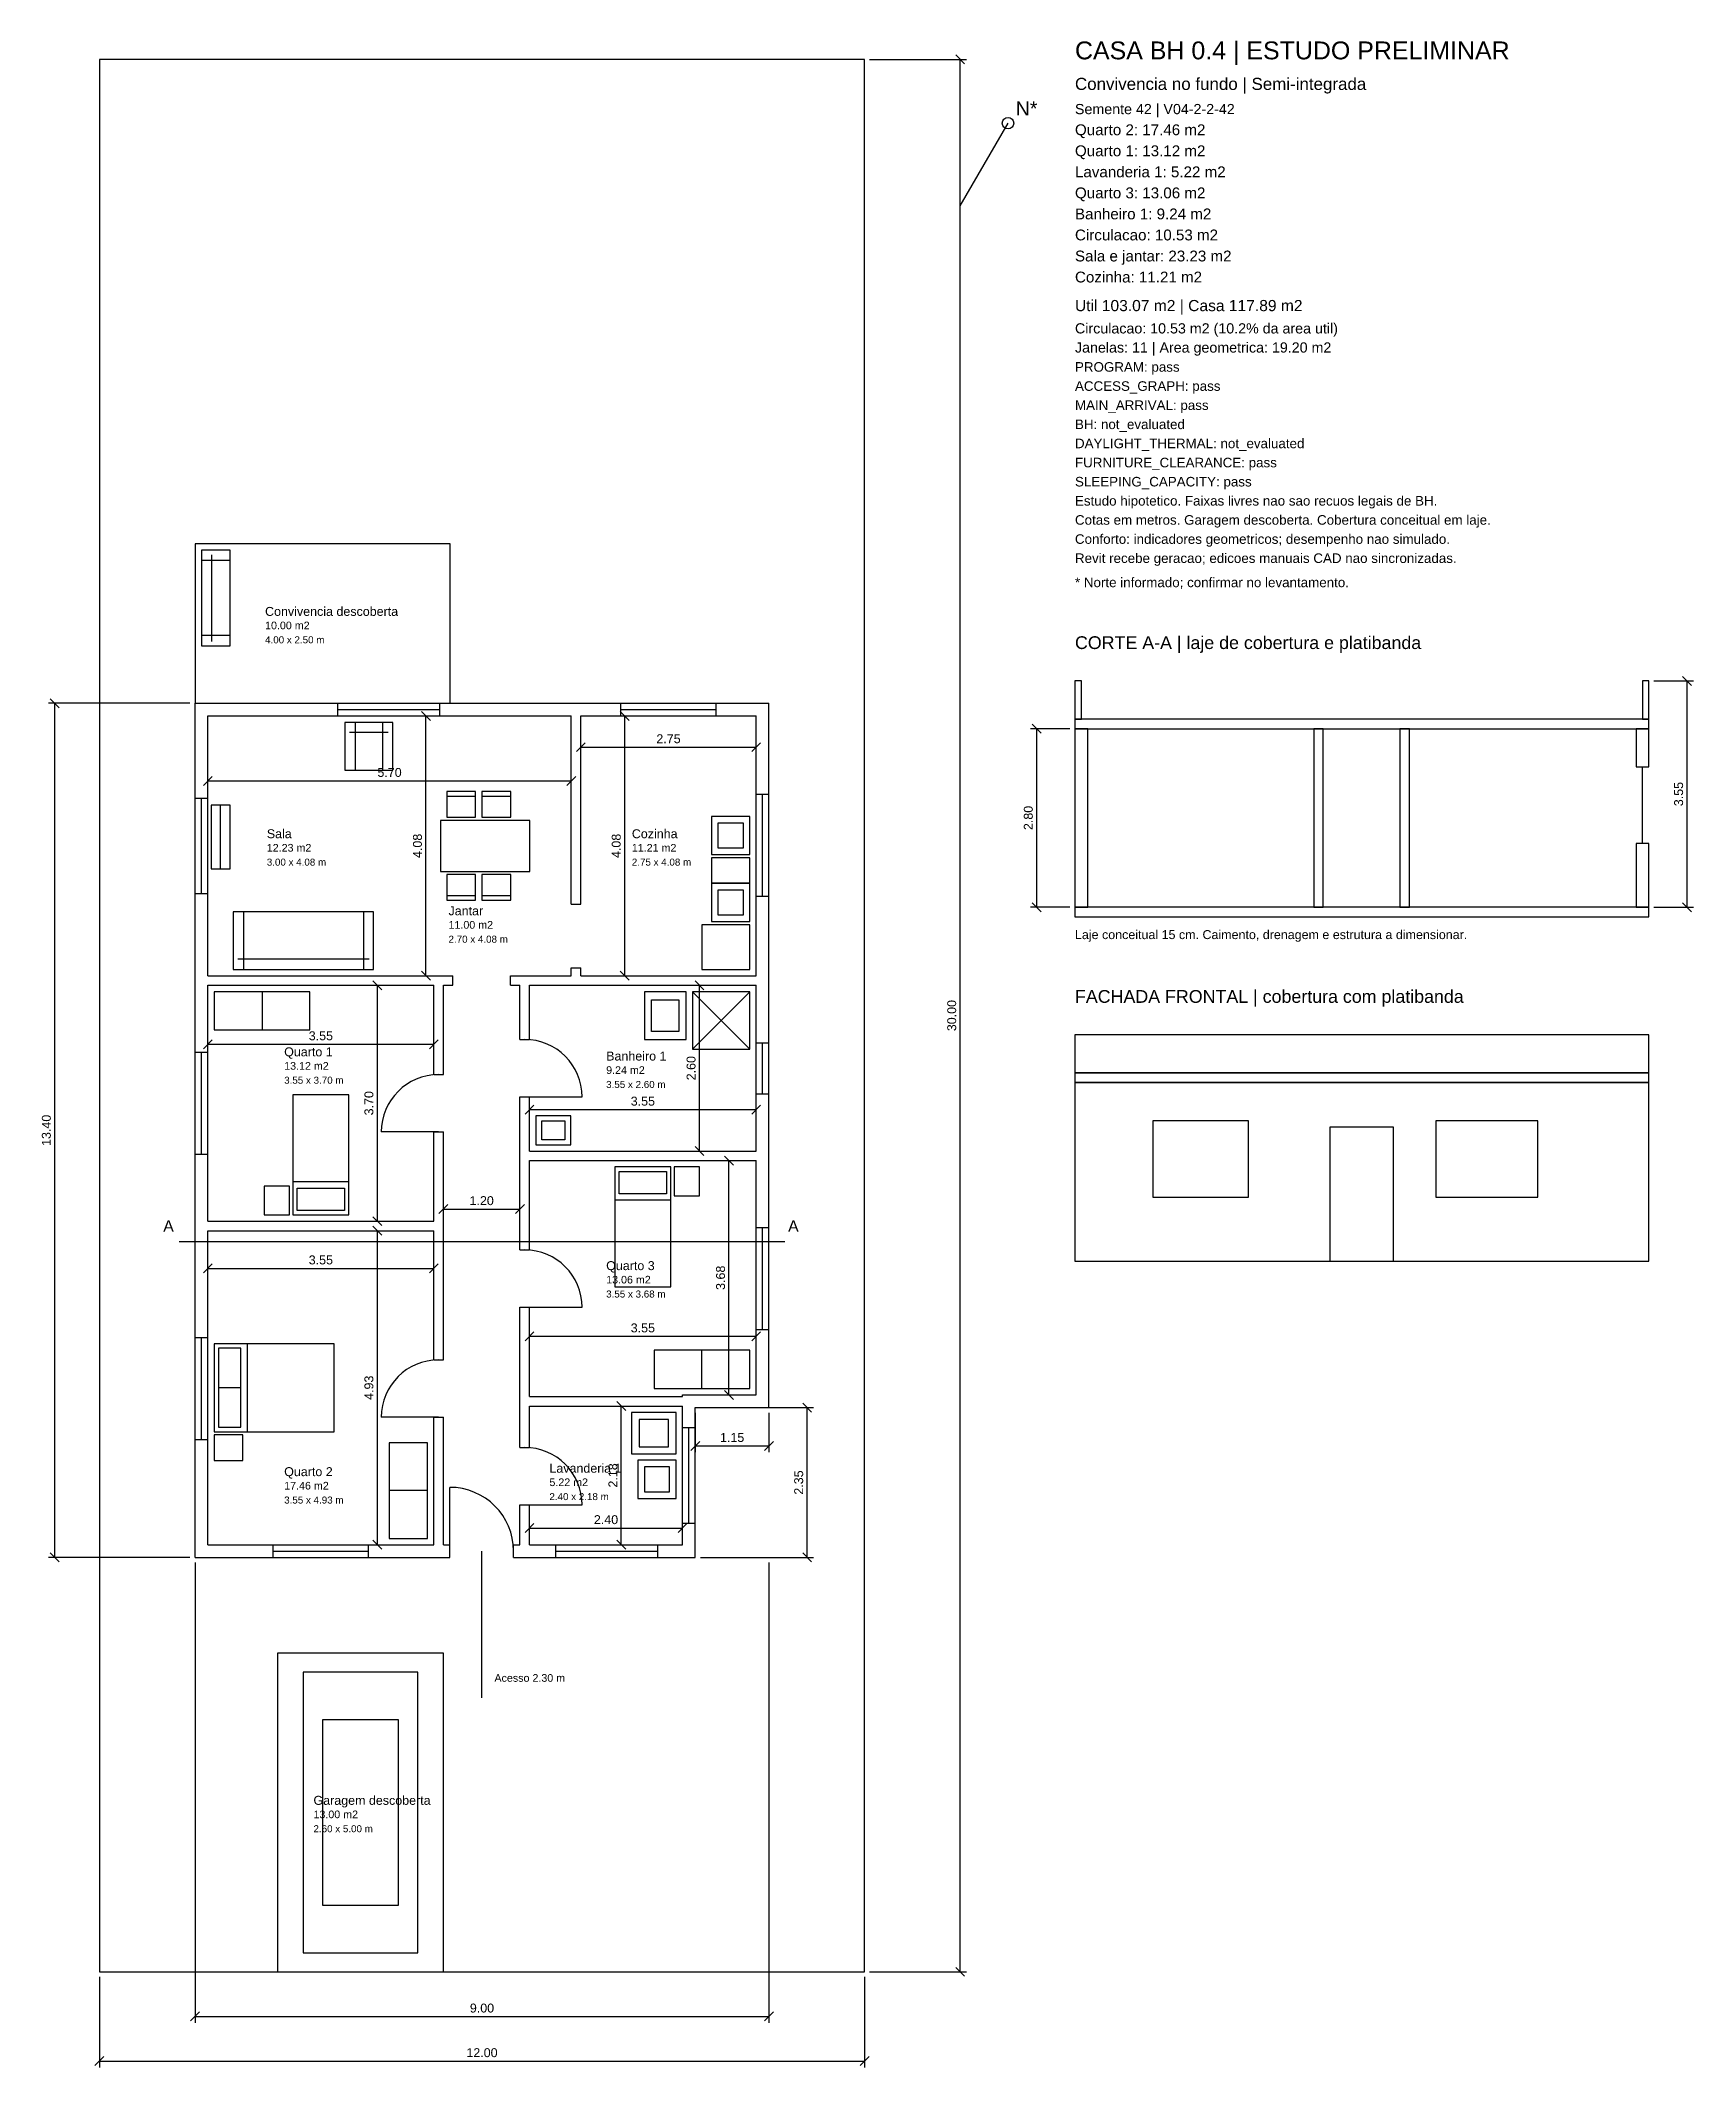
# Model space of a CAD drawing. Header units: millimetres. Extents: x -923 to 107000, y -1500 to 30295.
# Drawn here: x 40077 to 66000, y -1500 to 30295 of the extents above; entities that cross this region are included whole.
import ezdxf

# ---------------------------------------------------------------- set-up
doc = ezdxf.new("R2010")
doc.units = ezdxf.units.MM
doc.header["$MEASUREMENT"] = 0
for name, color, linetype in [('CASA_ACESSO', 4, 'Continuous'), ('CASA_COBERTURA', 2, 'Continuous'), ('CASA_COTAS', 6, 'Continuous'), ('CASA_ESTUDO', 8, 'Continuous'), ('CASA_EXTERNO', 3, 'Continuous'), ('CASA_JANELAS', 4, 'Continuous'), ('CASA_LOTE', 8, 'Continuous'), ('CASA_MOVEIS', 3, 'Continuous'), ('CASA_PAREDES', 7, 'Continuous'), ('CASA_PORTAS', 2, 'Continuous'), ('CASA_TEXTOS', 7, 'Continuous')]:
    doc.layers.add(name, color=color, linetype=linetype)
doc.styles.get("Standard").update_dxf_attribs({"font": 'arial.ttf'})
doc.dimstyles.get("Standard").update_dxf_attribs({"dimtxt": 0.18, "dimasz": 0.18, "dimexe": 0.18, "dimexo": 0.0625, "dimgap": 0.09, "dimtad": 0, "dimtih": 1, "dimtoh": 1, "dimdec": 4, "dimzin": 0, "dimdsep": 46, "dimtxsty": 'Standard', "dimcen": 0.09, "dimadec": 0, "dimazin": 0, "dimtfac": 1, "dimtdec": 4, "dimtofl": 0, "dimtmove": 0, "dimatfit": 3, "dimfxl": 1, "dimtolj": 1, "dimtzin": 0, "dimarcsym": 0})

msp = doc.modelspace()

# ---------------------------------------------------------------- texts
at = {"layer": 'CASA_TEXTOS'}
for s, height, p in [('CASA BH 0.4 | ESTUDO PRELIMINAR', 280, (56300, 30000)), ('Convivencia no fundo | Semi-integrada', 190, (56300, 29520)), ('N*', 220, (55370, 29119.038)), ('Semente 42 | V04-2-2-42', 160, (56300, 29140)), ('Quarto 2: 17.46 m2', 170, (56300, 28810)), ('Quarto 1: 13.12 m2', 170, (56300, 28480)), ('Lavanderia 1: 5.22 m2', 170, (56300, 28150)), ('Quarto 3: 13.06 m2', 170, (56300, 27820)), ('Banheiro 1: 9.24 m2', 170, (56300, 27490)), ('Circulacao: 10.53 m2', 170, (56300, 27160)), ('Sala e jantar: 23.23 m2', 170, (56300, 26830)), ('Cozinha: 11.21 m2', 170, (56300, 26500)), ('Util 103.07 m2 | Casa 117.89 m2', 175, (56300, 26050)), ('Circulacao: 10.53 m2 (10.2% da area util)', 160, (56300, 25700)), ('Janelas: 11 | Area geometrica: 19.20 m2', 160, (56300, 25400)), ('PROGRAM: pass', 150, (56300, 25100)), ('ACCESS_GRAPH: pass', 150, (56300, 24800)), ('MAIN_ARRIVAL: pass', 150, (56300, 24500)), ('BH: not_evaluated', 150, (56300, 24200)), ('DAYLIGHT_THERMAL: not_evaluated', 150, (56300, 23900)), ('FURNITURE_CLEARANCE: pass', 150, (56300, 23600)), ('SLEEPING_CAPACITY: pass', 150, (56300, 23300)), ('Estudo hipotetico. Faixas livres nao sao recuos legais de BH.', 150, (56300, 23000)), ('Cotas em metros. Garagem descoberta. Cobertura conceitual em laje.', 150, (56300, 22700)), ('Conforto: indicadores geometricos; desempenho nao simulado.', 150, (56300, 22400)), ('Revit recebe geracao; edicoes manuais CAD nao sincronizadas.', 150, (56300, 22100)), ('* Norte informado; confirmar no levantamento.', 150, (56300, 21720)), ('Convivencia descoberta', 140, (43598, 21270)), ('10.00 m2', 120, (43598, 21060)), ('4.00 x 2.50 m', 110, (43598, 20840)), ('CORTE A-A | laje de cobertura e platibanda', 200, (56300, 20750)), ('Sala', 140, (43625, 17782.5)), ('Cozinha', 140, (49350, 17782.5)), ('12.23 m2', 120, (43625, 17572.5)), ('11.21 m2', 120, (49350, 17572.5)), ('3.00 x 4.08 m', 110, (43625, 17352.5)), ('2.75 x 4.08 m', 110, (49350, 17352.5)), ('Jantar', 140, (46475, 16573.25)), ('2.70 x 4.08 m', 110, (46475, 16143.25)), ('11.00 m2', 120, (46475, 16363.25)), ('Laje conceitual 15 cm. Caimento, drenagem e estrutura a dimensionar.', 140, (56300, 16200)), ('FACHADA FRONTAL | cobertura com platibanda', 200, (56300, 15200)), ('Quarto 1', 140, (43897.594, 14361)), ('Banheiro 1', 140, (48947.594, 14295)), ('3.55 x 3.70 m', 110, (43897.594, 13931)), ('13.12 m2', 120, (43897.594, 14151)), ('9.24 m2', 120, (48947.594, 14085)), ('3.55 x 2.60 m', 110, (48947.594, 13865)), ('A', 180, (42000, 11608)), ('A', 180, (51800, 11608)), ('Quarto 3', 140, (48947.594, 11007.5)), ('13.06 m2', 120, (48947.594, 10797.5)), ('3.55 x 3.68 m', 110, (48947.594, 10577.5)), ('Lavanderia 1', 140, (48057.689, 7829.75)), ('Quarto 2', 140, (43897.594, 7775.75)), ('17.46 m2', 120, (43897.594, 7565.75)), ('5.22 m2', 120, (48057.689, 7619.75)), ('3.55 x 4.93 m', 110, (43897.594, 7345.75)), ('2.40 x 2.18 m', 110, (48057.689, 7399.75)), ('Acesso 2.30 m', 120, (47195.189, 4550)), ('Garagem descoberta', 140, (44357.189, 2620)), ('2.60 x 5.00 m', 110, (44357.189, 2190)), ('13.00 m2', 120, (44357.189, 2410))]:
    msp.add_text(s, height=height, dxfattribs=at).set_placement(p)

# ---------------------------------------------------------------- blocks, each defined once
blk = doc.blocks.new('*D22')
at = {"layer": 'CASA_COTAS', "color": 0, "lineweight": -2, "transparency": 16777216}
for p, q in [((42700, 11114), (42700, 11134)), ((46245, 11114), (46245, 11134)), ((42630, 10964), (42770, 11104)), ((42700, 11034), (46245, 11034)), ((46175, 10964), (46315, 11104))]:
    blk.add_line(p, q, dxfattribs=at)
at = {"layer": 'Defpoints', "color": 0, "transparency": 16777216}
for p in [(42700, 11034), (46245, 11034), (46245, 11034)]:
    blk.add_point(p, dxfattribs=at)
at = {"layer": 'CASA_COTAS', "color": 0, "transparency": 16777216, "insert": (44473, 11166), "char_height": 140, "attachment_point": 5}
blk.add_mtext('\\A1;3.55', dxfattribs=at)
blk = doc.blocks.new('*D23')
at = {"layer": 'CASA_COTAS', "color": 0, "lineweight": -2, "transparency": 16777216}
for p, q in [((45429, 11555), (45289, 11695)), ((45359, 6700), (45359, 11625)), ((45439, 11625), (45459, 11625)), ((45429, 6630), (45289, 6770)), ((45439, 6700), (45459, 6700))]:
    blk.add_line(p, q, dxfattribs=at)
at = {"layer": 'Defpoints', "color": 0, "transparency": 16777216}
for p in [(45359, 11625), (45359, 11625), (45359, 6700)]:
    blk.add_point(p, dxfattribs=at)
at = {"layer": 'CASA_COTAS', "color": 0, "transparency": 16777216, "insert": (45227, 9162), "char_height": 140, "attachment_point": 5, "rotation": 90}
blk.add_mtext('\\A1;4.93', dxfattribs=at)
blk = doc.blocks.new('*D24')
at = {"layer": 'CASA_COTAS', "color": 0, "lineweight": -2, "transparency": 16777216}
for p, q in [((42700, 14630), (42700, 14650)), ((46245, 14630), (46245, 14650)), ((42630, 14480), (42770, 14620)), ((42700, 14550), (46245, 14550)), ((46175, 14480), (46315, 14620))]:
    blk.add_line(p, q, dxfattribs=at)
at = {"layer": 'Defpoints', "color": 0, "transparency": 16777216}
for p in [(42700, 14550), (46245, 14550), (46245, 14550)]:
    blk.add_point(p, dxfattribs=at)
at = {"layer": 'CASA_COTAS', "color": 0, "transparency": 16777216, "insert": (44473, 14682), "char_height": 140, "attachment_point": 5}
blk.add_mtext('\\A1;3.55', dxfattribs=at)
blk = doc.blocks.new('*D25')
at = {"layer": 'CASA_COTAS', "color": 0, "lineweight": -2, "transparency": 16777216}
for p, q in [((45429, 15405), (45289, 15545)), ((45359, 11775), (45359, 15475)), ((45439, 15475), (45459, 15475)), ((45429, 11705), (45289, 11845)), ((45439, 11775), (45459, 11775))]:
    blk.add_line(p, q, dxfattribs=at)
at = {"layer": 'Defpoints', "color": 0, "transparency": 16777216}
for p in [(45359, 15475), (45359, 15475), (45359, 11775)]:
    blk.add_point(p, dxfattribs=at)
at = {"layer": 'CASA_COTAS', "color": 0, "transparency": 16777216, "insert": (45227, 13625), "char_height": 140, "attachment_point": 5, "rotation": 90}
blk.add_mtext('\\A1;3.70', dxfattribs=at)
blk = doc.blocks.new('*D26')
at = {"layer": 'CASA_COTAS', "color": 0, "lineweight": -2, "transparency": 16777216}
for p, q in [((47675, 6891), (47815, 7031)), ((47745, 7041), (47745, 7061)), ((50075, 6891), (50215, 7031)), ((50145, 7041), (50145, 7061)), ((47745, 6961), (50145, 6961))]:
    blk.add_line(p, q, dxfattribs=at)
at = {"layer": 'Defpoints', "color": 0, "transparency": 16777216}
for p in [(47745, 6961), (50145, 6961), (50145, 6961)]:
    blk.add_point(p, dxfattribs=at)
at = {"layer": 'CASA_COTAS', "color": 0, "transparency": 16777216, "insert": (48945, 7092), "char_height": 140, "attachment_point": 5}
blk.add_mtext('\\A1;2.40', dxfattribs=at)
blk = doc.blocks.new('*D27')
at = {"layer": 'CASA_COTAS', "color": 0, "lineweight": -2, "transparency": 16777216}
for p, q in [((49255, 8805), (49115, 8945)), ((49185, 6700), (49185, 8875)), ((49265, 8875), (49285, 8875)), ((49255, 6630), (49115, 6770)), ((49265, 6700), (49285, 6700))]:
    blk.add_line(p, q, dxfattribs=at)
at = {"layer": 'Defpoints', "color": 0, "transparency": 16777216}
for p in [(49185, 8875), (49185, 8875), (49185, 6700)]:
    blk.add_point(p, dxfattribs=at)
at = {"layer": 'CASA_COTAS', "color": 0, "transparency": 16777216, "insert": (49054, 7787), "char_height": 140, "attachment_point": 5, "rotation": 90}
blk.add_mtext('\\A1;2.18', dxfattribs=at)
blk = doc.blocks.new('*D28')
at = {"layer": 'CASA_COTAS', "color": 0, "lineweight": -2, "transparency": 16777216}
for p, q in [((47675, 9899), (47815, 10039)), ((47745, 10049), (47745, 10069)), ((47745, 9969), (51300, 9969)), ((51230, 9899), (51370, 10039)), ((51300, 10049), (51300, 10069))]:
    blk.add_line(p, q, dxfattribs=at)
at = {"layer": 'Defpoints', "color": 0, "transparency": 16777216}
for p in [(47745, 9969), (51300, 9969), (51300, 9969)]:
    blk.add_point(p, dxfattribs=at)
at = {"layer": 'CASA_COTAS', "color": 0, "transparency": 16777216, "insert": (49523, 10100), "char_height": 140, "attachment_point": 5}
blk.add_mtext('\\A1;3.55', dxfattribs=at)
blk = doc.blocks.new('*D29')
at = {"layer": 'CASA_COTAS', "color": 0, "lineweight": -2, "transparency": 16777216}
for p, q in [((50943, 12655), (50803, 12795)), ((50873, 9050), (50873, 12725)), ((50953, 12725), (50973, 12725)), ((50943, 8980), (50803, 9120)), ((50953, 9050), (50973, 9050))]:
    blk.add_line(p, q, dxfattribs=at)
at = {"layer": 'Defpoints', "color": 0, "transparency": 16777216}
for p in [(50873, 12725), (50873, 12725), (50873, 9050)]:
    blk.add_point(p, dxfattribs=at)
at = {"layer": 'CASA_COTAS', "color": 0, "transparency": 16777216, "insert": (50742, 10887), "char_height": 140, "attachment_point": 5, "rotation": 90}
blk.add_mtext('\\A1;3.68', dxfattribs=at)
blk = doc.blocks.new('*D30')
at = {"layer": 'CASA_COTAS', "color": 0, "lineweight": -2, "transparency": 16777216}
for p, q in [((47675, 13455), (47815, 13595)), ((47745, 13605), (47745, 13625)), ((47745, 13525), (51300, 13525)), ((51230, 13455), (51370, 13595)), ((51300, 13605), (51300, 13625))]:
    blk.add_line(p, q, dxfattribs=at)
at = {"layer": 'Defpoints', "color": 0, "transparency": 16777216}
for p in [(47745, 13525), (51300, 13525), (51300, 13525)]:
    blk.add_point(p, dxfattribs=at)
at = {"layer": 'CASA_COTAS', "color": 0, "transparency": 16777216, "insert": (49523, 13657), "char_height": 140, "attachment_point": 5}
blk.add_mtext('\\A1;3.55', dxfattribs=at)
blk = doc.blocks.new('*D31')
at = {"layer": 'CASA_COTAS', "color": 0, "lineweight": -2, "transparency": 16777216}
for p, q in [((50481, 15405), (50341, 15545)), ((50411, 12875), (50411, 15475)), ((50491, 15475), (50511, 15475)), ((50481, 12805), (50341, 12945)), ((50491, 12875), (50511, 12875))]:
    blk.add_line(p, q, dxfattribs=at)
at = {"layer": 'Defpoints', "color": 0, "transparency": 16777216}
for p in [(50411, 15475), (50411, 15475), (50411, 12875)]:
    blk.add_point(p, dxfattribs=at)
at = {"layer": 'CASA_COTAS', "color": 0, "transparency": 16777216, "insert": (50280, 14175), "char_height": 140, "attachment_point": 5, "rotation": 90}
blk.add_mtext('\\A1;2.60', dxfattribs=at)
blk = doc.blocks.new('*D32')
at = {"layer": 'CASA_COTAS', "color": 0, "lineweight": -2, "transparency": 16777216}
for p, q in [((46325, 11895), (46465, 12035)), ((46395, 12045), (46395, 12065)), ((46395, 11965), (47595, 11965)), ((47525, 11895), (47665, 12035)), ((47595, 12045), (47595, 12065))]:
    blk.add_line(p, q, dxfattribs=at)
at = {"layer": 'Defpoints', "color": 0, "transparency": 16777216}
for p in [(46395, 11965), (47595, 11965), (47595, 11965)]:
    blk.add_point(p, dxfattribs=at)
at = {"layer": 'CASA_COTAS', "color": 0, "transparency": 16777216, "insert": (46995, 12096), "char_height": 140, "attachment_point": 5}
blk.add_mtext('\\A1;1.20', dxfattribs=at)
blk = doc.blocks.new('*D33')
at = {"layer": 'CASA_COTAS', "color": 0, "lineweight": -2, "transparency": 16777216}
for p, q in [((42700, 18761), (42700, 18781)), ((48400, 18761), (48400, 18781)), ((42630, 18611), (42770, 18751)), ((42700, 18681), (48400, 18681)), ((48330, 18611), (48470, 18751))]:
    blk.add_line(p, q, dxfattribs=at)
at = {"layer": 'Defpoints', "color": 0, "transparency": 16777216}
for p in [(42700, 18681), (48400, 18681), (48400, 18681)]:
    blk.add_point(p, dxfattribs=at)
at = {"layer": 'CASA_COTAS', "color": 0, "transparency": 16777216, "insert": (45550, 18813), "char_height": 140, "attachment_point": 5}
blk.add_mtext('\\A1;5.70', dxfattribs=at)
blk = doc.blocks.new('*D34')
at = {"layer": 'CASA_COTAS', "color": 0, "lineweight": -2, "transparency": 16777216}
for p, q in [((46190, 19630), (46050, 19770)), ((46120, 15625), (46120, 19700)), ((46200, 19700), (46220, 19700)), ((46190, 15555), (46050, 15695)), ((46200, 15625), (46220, 15625))]:
    blk.add_line(p, q, dxfattribs=at)
at = {"layer": 'Defpoints', "color": 0, "transparency": 16777216}
for p in [(46120, 19700), (46120, 19700), (46120, 15625)]:
    blk.add_point(p, dxfattribs=at)
at = {"layer": 'CASA_COTAS', "color": 0, "transparency": 16777216, "insert": (45989, 17662), "char_height": 140, "attachment_point": 5, "rotation": 90}
blk.add_mtext('\\A1;4.08', dxfattribs=at)
blk = doc.blocks.new('*D35')
at = {"layer": 'CASA_COTAS', "color": 0, "lineweight": -2, "transparency": 16777216}
for p, q in [((48480, 19141), (48620, 19281)), ((48550, 19291), (48550, 19311)), ((48550, 19211), (51300, 19211)), ((51230, 19141), (51370, 19281)), ((51300, 19291), (51300, 19311))]:
    blk.add_line(p, q, dxfattribs=at)
at = {"layer": 'Defpoints', "color": 0, "transparency": 16777216}
for p in [(48550, 19211), (51300, 19211), (51300, 19211)]:
    blk.add_point(p, dxfattribs=at)
at = {"layer": 'CASA_COTAS', "color": 0, "transparency": 16777216, "insert": (49925, 19342), "char_height": 140, "attachment_point": 5}
blk.add_mtext('\\A1;2.75', dxfattribs=at)
blk = doc.blocks.new('*D36')
at = {"layer": 'CASA_COTAS', "color": 0, "lineweight": -2, "transparency": 16777216}
for p, q in [((49308, 19630), (49168, 19770)), ((49238, 15625), (49238, 19700)), ((49318, 19700), (49338, 19700)), ((49308, 15555), (49168, 15695)), ((49318, 15625), (49338, 15625))]:
    blk.add_line(p, q, dxfattribs=at)
at = {"layer": 'Defpoints', "color": 0, "transparency": 16777216}
for p in [(49238, 19700), (49238, 19700), (49238, 15625)]:
    blk.add_point(p, dxfattribs=at)
at = {"layer": 'CASA_COTAS', "color": 0, "transparency": 16777216, "insert": (49106, 17662), "char_height": 140, "attachment_point": 5, "rotation": 90}
blk.add_mtext('\\A1;4.08', dxfattribs=at)
blk = doc.blocks.new('*D37')
at = {"layer": 'CASA_COTAS', "color": 0, "lineweight": -2, "transparency": 16777216}
for p, q in [((52170, 8780), (52030, 8920)), ((50425, 8850), (52200, 8850)), ((52100, 6500), (52100, 8850)), ((50425, 6500), (52200, 6500)), ((52170, 6430), (52030, 6570))]:
    blk.add_line(p, q, dxfattribs=at)
at = {"layer": 'Defpoints', "color": 0, "transparency": 16777216}
for p in [(50345, 8850), (52100, 8850), (50345, 6500)]:
    blk.add_point(p, dxfattribs=at)
at = {"layer": 'CASA_COTAS', "color": 0, "transparency": 16777216, "insert": (51968, 7675), "char_height": 140, "attachment_point": 5, "rotation": 90}
blk.add_mtext('\\A1;2.35', dxfattribs=at)
blk = doc.blocks.new('*D38')
at = {"layer": 'CASA_COTAS', "color": 0, "lineweight": -2, "transparency": 16777216}
for p, q in [((50345, 8770), (50345, 8150)), ((51500, 8770), (51500, 8150)), ((50275, 8180), (50415, 8320)), ((51430, 8180), (51570, 8320)), ((50345, 8250), (51500, 8250))]:
    blk.add_line(p, q, dxfattribs=at)
at = {"layer": 'Defpoints', "color": 0, "transparency": 16777216}
for p in [(50345, 8850), (51500, 8850), (51500, 8250)]:
    blk.add_point(p, dxfattribs=at)
at = {"layer": 'CASA_COTAS', "color": 0, "transparency": 16777216, "insert": (50923, 8381), "char_height": 140, "attachment_point": 5}
blk.add_mtext('\\A1;1.15', dxfattribs=at)
blk = doc.blocks.new('*D39')
at = {"layer": 'CASA_COTAS', "color": 0, "lineweight": -2, "transparency": 16777216}
for p, q in [((42500, 6420), (42500, -800)), ((51500, 6420), (51500, -800)), ((42430, -770), (42570, -630)), ((51430, -770), (51570, -630)), ((42500, -700), (51500, -700))]:
    blk.add_line(p, q, dxfattribs=at)
at = {"layer": 'Defpoints', "color": 0, "transparency": 16777216}
for p in [(42500, 6500), (51500, 6500), (51500, -700)]:
    blk.add_point(p, dxfattribs=at)
at = {"layer": 'CASA_COTAS', "color": 0, "transparency": 16777216, "insert": (47000, -569), "char_height": 140, "attachment_point": 5}
blk.add_mtext('\\A1;9.00', dxfattribs=at)
blk = doc.blocks.new('*D40')
at = {"layer": 'CASA_COTAS', "color": 0, "lineweight": -2, "transparency": 16777216}
for p, q in [((42420, 19900), (40200, 19900)), ((40370, 19830), (40230, 19970)), ((40300, 6500), (40300, 19900)), ((42420, 6500), (40200, 6500)), ((40370, 6430), (40230, 6570))]:
    blk.add_line(p, q, dxfattribs=at)
at = {"layer": 'Defpoints', "color": 0, "transparency": 16777216}
for p in [(40300, 19900), (42500, 19900), (42500, 6500)]:
    blk.add_point(p, dxfattribs=at)
at = {"layer": 'CASA_COTAS', "color": 0, "transparency": 16777216, "insert": (40168, 13200), "char_height": 140, "attachment_point": 5, "rotation": 90}
blk.add_mtext('\\A1;13.40', dxfattribs=at)
blk = doc.blocks.new('*D41')
at = {"layer": 'CASA_COTAS', "color": 0, "lineweight": -2, "transparency": 16777216}
for p, q in [((41000, -80), (41000, -1500)), ((53000, -80), (53000, -1500)), ((40930, -1470), (41070, -1330)), ((41000, -1400), (53000, -1400)), ((52930, -1470), (53070, -1330))]:
    blk.add_line(p, q, dxfattribs=at)
at = {"layer": 'Defpoints', "color": 0, "transparency": 16777216}
for p in [(41000, 0), (53000, 0), (53000, -1400)]:
    blk.add_point(p, dxfattribs=at)
at = {"layer": 'CASA_COTAS', "color": 0, "transparency": 16777216, "insert": (47000, -1269), "char_height": 140, "attachment_point": 5}
blk.add_mtext('\\A1;12.00', dxfattribs=at)
blk = doc.blocks.new('*D42')
at = {"layer": 'CASA_COTAS', "color": 0, "lineweight": -2, "transparency": 16777216}
for p, q in [((53080, 30000), (54600, 30000)), ((54570, 29930), (54430, 30070)), ((54500, 0), (54500, 30000)), ((53080, 0), (54600, 0)), ((54570, -70), (54430, 70))]:
    blk.add_line(p, q, dxfattribs=at)
at = {"layer": 'Defpoints', "color": 0, "transparency": 16777216}
for p in [(53000, 30000), (54500, 30000), (53000, 0)]:
    blk.add_point(p, dxfattribs=at)
at = {"layer": 'CASA_COTAS', "color": 0, "transparency": 16777216, "insert": (54368, 15000), "char_height": 140, "attachment_point": 5, "rotation": 90}
blk.add_mtext('\\A1;30.00', dxfattribs=at)
blk = doc.blocks.new('*D43')
at = {"layer": 'CASA_COTAS', "color": 0, "lineweight": -2, "transparency": 16777216}
for p, q in [((56220, 19500), (55600, 19500)), ((55770, 19430), (55630, 19570)), ((55700, 16700), (55700, 19500)), ((56220, 16700), (55600, 16700)), ((55770, 16630), (55630, 16770))]:
    blk.add_line(p, q, dxfattribs=at)
at = {"layer": 'Defpoints', "color": 0, "transparency": 16777216}
for p in [(55700, 19500), (56300, 19500), (56300, 16700)]:
    blk.add_point(p, dxfattribs=at)
at = {"layer": 'CASA_COTAS', "color": 0, "transparency": 16777216, "insert": (55569, 18100), "char_height": 140, "attachment_point": 5, "rotation": 90}
blk.add_mtext('\\A1;2.80', dxfattribs=at)
blk = doc.blocks.new('*D44')
at = {"layer": 'CASA_COTAS', "color": 0, "lineweight": -2, "transparency": 16777216}
for p, q in [((65380, 20250), (66000, 20250)), ((65970, 20180), (65830, 20320)), ((65900, 16700), (65900, 20250)), ((65380, 16700), (66000, 16700)), ((65970, 16630), (65830, 16770))]:
    blk.add_line(p, q, dxfattribs=at)
at = {"layer": 'Defpoints', "color": 0, "transparency": 16777216}
for p in [(65300, 20250), (65900, 20250), (65300, 16700)]:
    blk.add_point(p, dxfattribs=at)
at = {"layer": 'CASA_COTAS', "color": 0, "transparency": 16777216, "insert": (65768, 18475), "char_height": 140, "attachment_point": 5, "rotation": 90}
blk.add_mtext('\\A1;3.55', dxfattribs=at)

# ---------------------------------------------------------------- dimensions: what is measured, and where the dimension line sits
at = {"layer": 'CASA_COTAS'}
for base, p1, p2, picture, middle in [((54500, 30000), (53000, 0), (53000, 30000), '*D42', (54368.472, 15000)), ((65900, 20250), (65300, 16700), (65300, 20250), '*D44', (65768.472, 18475)), ((40300, 19900), (42500, 6500), (42500, 19900), '*D40', (40168.472, 13200)), ((46120, 19700), (46120, 15625), (46120, 19700), '*D34', (45988.519781719, 17662.5)), ((49237.5, 19700), (49237.5, 15625), (49237.5, 19700), '*D36', (49106.019781719, 17662.5)), ((55700, 19500), (56300, 16700), (56300, 19500), '*D43', (55568.52, 18100)), ((45358.891, 15475), (45358.891, 11775), (45358.891, 15475), '*D25', (45227.363, 13625)), ((50411.297, 15475), (50411.297, 12875), (50411.297, 15475), '*D31', (50279.817, 14175)), ((50873.422634459, 12725), (50873.422634459, 9050), (50873.422634459, 12725), '*D29', (50741.894667201, 10887.5)), ((45358.89146537, 11625), (45358.89146537, 6700), (45358.89146537, 11625), '*D23', (45227.363498112, 9162.5)), ((49185.188620493, 8875), (49185.188620493, 6700), (49185.188620493, 8875), '*D27', (49053.708402212, 7787.5)), ((52100, 8850), (50345.189, 6500), (50345.189, 8850), '*D37', (51968.472, 7675))]:
    dim = msp.add_linear_dim(base=base, p1=p1, p2=p2, angle=90, dimstyle='Standard', override={"dimtxt": 140, "dimasz": 120, "dimexe": 100, "dimexo": 80, "dimgap": 60, "dimtad": 1, "dimtih": 0, "dimtoh": 0, "dimdec": 2, "dimlfac": 0.001, "dimpost": '<>', "dimtsz": 70}, dxfattribs=at)
    dim.commit()
    dim.dimension.update_dxf_attribs({"geometry": picture, "text_midpoint": middle})
for base, p1, p2, picture, middle in [((51300, 19211), (48550, 19211), (51300, 19211), '*D35', (49925, 19342.48)), ((48400, 18681.25), (42700, 18681.25), (48400, 18681.25), '*D33', (45550, 18812.73)), ((46245.189, 14550), (42700, 14550), (46245.189, 14550), '*D24', (44472.594, 14681.528)), ((51300, 13525), (47745.189, 13525), (51300, 13525), '*D30', (49522.594, 13656.528)), ((47595.189, 11965), (46395.189, 11965), (47595.189, 11965), '*D32', (46995.189, 12096.48)), ((46245.189, 11034), (42700, 11034), (46245.189, 11034), '*D22', (44472.594, 11165.528)), ((51300, 9968.75), (47745.189, 9968.75), (51300, 9968.75), '*D28', (49522.594, 10100.278)), ((51500, 8250), (50345.189, 8850), (51500, 8850), '*D38', (50922.594, 8381.48)), ((50145.189, 6961), (47745.189, 6961), (50145.189, 6961), '*D26', (48945.189, 7092.48)), ((51500, -700), (42500, 6500), (51500, 6500), '*D39', (47000, -568.52)), ((53000, -1400), (41000, 0), (53000, 0), '*D41', (47000, -1268.52))]:
    dim = msp.add_linear_dim(base=base, p1=p1, p2=p2, dimstyle='Standard', override={"dimtxt": 140, "dimasz": 120, "dimexe": 100, "dimexo": 80, "dimgap": 60, "dimtad": 1, "dimtih": 0, "dimtoh": 0, "dimdec": 2, "dimlfac": 0.001, "dimpost": '<>', "dimtsz": 70}, dxfattribs=at)
    dim.commit()
    dim.dimension.update_dxf_attribs({"geometry": picture, "text_midpoint": middle})

# ---------------------------------------------------------------- linework, layer by layer
at = {"layer": 'CASA_ACESSO'}
msp.add_lwpolyline([(46995.189, 4300), (46995.189, 5900), (46995.189, 5900), (46995.189, 6600)], dxfattribs=at)
at = {"layer": 'CASA_COBERTURA'}
for points in [[(56300, 19650), (56400, 19650), (56400, 20250), (56300, 20250)], [(65200, 19650), (65300, 19650), (65300, 20250), (65200, 20250)], [(56300, 19500), (65300, 19500), (65300, 19650), (56300, 19650)], [(56300, 14100), (65300, 14100), (65300, 14700), (56300, 14700)], [(56300, 13950), (65300, 13950), (65300, 14100), (56300, 14100)]]:
    msp.add_lwpolyline(points, close=True, dxfattribs=at)
at = {"layer": 'CASA_ESTUDO'}
for p, q in [((54500, 27700), (55250, 28999.038)), ((42250, 11458), (51750, 11458))]:
    msp.add_line(p, q, dxfattribs=at)
for points in [[(56300, 16700), (56500, 16700), (56500, 19500), (56300, 19500)], [(60045.189, 16700), (60195.189, 16700), (60195.189, 19500), (60045.189, 19500)], [(61395.189, 16700), (61545.189, 16700), (61545.189, 19500), (61395.189, 19500)], [(65100, 18900), (65300, 18900), (65300, 19500), (65100, 19500)], [(65100, 16700), (65300, 16700), (65300, 17700), (65100, 17700)], [(56300, 16550), (65300, 16550), (65300, 16700), (56300, 16700)], [(56300, 11150), (65300, 11150), (65300, 13950), (56300, 13950)], [(57522.594, 12150), (59022.594, 12150), (59022.594, 13350), (57522.594, 13350)], [(60295.189, 11150), (61295.189, 11150), (61295.189, 13250), (60295.189, 13250)], [(61957.689, 12150), (63557.689, 12150), (63557.689, 13350), (61957.689, 13350)]]:
    msp.add_lwpolyline(points, close=True, dxfattribs=at)
msp.add_circle((55250, 28999.038), 90, dxfattribs=at)
at = {"layer": 'CASA_EXTERNO'}
for points in [[(42500, 19900), (46500, 19900), (46500, 22400), (42500, 22400)], [(43795.189, 0), (46395.189, 0), (46395.189, 5000), (43795.189, 5000)]]:
    msp.add_lwpolyline(points, close=True, dxfattribs=at)
at = {"layer": 'CASA_JANELAS'}
for p, q in [((44737.5, 19900), (46337.5, 19900)), ((44737.5, 19800), (46337.5, 19800)), ((49175, 19900), (50675, 19900)), ((49175, 19800), (50675, 19800)), ((44737.5, 19700), (46337.5, 19700)), ((49175, 19700), (50675, 19700)), ((65200, 17700), (65200, 18900)), ((51300, 16875), (51300, 18475)), ((51400, 16875), (51400, 18475)), ((51500, 16875), (51500, 18475)), ((42500, 16912.5), (42500, 18412.5)), ((42600, 16912.5), (42600, 18412.5)), ((42700, 16912.5), (42700, 18412.5)), ((42500, 12825), (42500, 14425)), ((42600, 12825), (42600, 14425)), ((42700, 12825), (42700, 14425)), ((51300, 13775), (51300, 14575)), ((51400, 13775), (51400, 14575)), ((51500, 13775), (51500, 14575)), ((51300, 10075), (51300, 11675)), ((51400, 10075), (51400, 11675)), ((51500, 10075), (51500, 11675)), ((42500, 8350), (42500, 9950)), ((42600, 8350), (42600, 9950)), ((42700, 8350), (42700, 9950)), ((50145.189, 7037.5), (50145.189, 8537.5)), ((50245.189, 7037.5), (50245.189, 8537.5)), ((50345.189, 7037.5), (50345.189, 8537.5)), ((43722.594, 6700), (45222.594, 6700)), ((48157.689, 6700), (49757.689, 6700)), ((43722.594, 6600), (45222.594, 6600)), ((43722.594, 6500), (45222.594, 6500)), ((48157.689, 6600), (49757.689, 6600)), ((48157.689, 6500), (49757.689, 6500))]:
    msp.add_line(p, q, dxfattribs=at)
at = {"layer": 'CASA_LOTE'}
msp.add_lwpolyline([(41000, 0), (53000, 0), (53000, 30000), (41000, 30000)], close=True, dxfattribs=at)
at = {"layer": 'CASA_MOVEIS'}
msp.add_line((42900, 17300), (42900, 18300), dxfattribs=at)
for points in [[(42600, 20800), (43050, 20800), (43050, 22300), (42600, 22300)], [(44850, 18850), (45600, 18850), (45600, 19600), (44850, 19600)], [(46450, 18112.5), (46900, 18112.5), (46900, 18512.5), (46450, 18512.5)], [(47000, 18112.5), (47450, 18112.5), (47450, 18512.5), (47000, 18512.5)], [(42750, 17300), (43050, 17300), (43050, 18300), (42750, 18300)], [(50600, 17525), (51200, 17525), (51200, 18125), (50600, 18125)], [(46350, 17262.5), (47750, 17262.5), (47750, 18062.5), (46350, 18062.5)], [(46450, 16812.5), (46900, 16812.5), (46900, 17212.5), (46450, 17212.5)], [(47000, 16812.5), (47450, 16812.5), (47450, 17212.5), (47000, 17212.5)], [(50600, 17075), (51200, 17075), (51200, 17475), (50600, 17475)], [(50600, 16475), (51200, 16475), (51200, 17075), (50600, 17075)], [(43100, 15725), (45300, 15725), (45300, 16625), (43100, 16625)], [(50450, 15725), (51200, 15725), (51200, 16425), (50450, 16425)], [(42800, 14775), (44300, 14775), (44300, 15375), (42800, 15375)], [(49550, 14625), (50200, 14625), (50200, 15375), (49550, 15375)], [(50300, 14475), (51200, 14475), (51200, 15375), (50300, 15375)], [(44032.594, 11875), (44912.594, 11875), (44912.594, 13755), (44032.594, 13755)], [(47845.189, 12975), (48395.189, 12975), (48395.189, 13425), (47845.189, 13425)], [(49082.594, 10745), (49962.594, 10745), (49962.594, 12625), (49082.594, 12625)], [(50012.594, 12175), (50412.594, 12175), (50412.594, 12625), (50012.594, 12625)], [(43582.594, 11875), (43982.594, 11875), (43982.594, 12325), (43582.594, 12325)], [(42800, 8472.5), (44680, 8472.5), (44680, 9852.5), (42800, 9852.5)], [(49700, 9150), (51200, 9150), (51200, 9750), (49700, 9750)], [(49345.189, 8125), (50045.189, 8125), (50045.189, 8775), (49345.189, 8775)], [(42800, 8022.5), (43250, 8022.5), (43250, 8422.5), (42800, 8422.5)], [(45545.189, 6800), (46145.189, 6800), (46145.189, 8300), (45545.189, 8300)], [(49445.189, 7425), (50045.189, 7425), (50045.189, 8025), (49445.189, 8025)], [(44195.189, 300), (45995.189, 300), (45995.189, 4700), (44195.189, 4700)]]:
    msp.add_lwpolyline(points, close=True, dxfattribs=at)
for points in [[(43050, 22140), (42600, 22140)], [(42760, 22230), (42760, 20870)], [(43050, 20960), (42600, 20960)], [(45530, 19440), (44920, 19440)], [(45010, 19600), (45010, 18850)], [(45440, 19600), (45440, 18850)], [(46450, 18442.5), (46900, 18442.5)], [(47000, 18442.5), (47450, 18442.5)], [(50702, 17627), (50702, 18023), (51098, 18023), (51098, 17627), (50702, 17627)], [(46450, 16882.5), (46900, 16882.5)], [(47000, 16882.5), (47450, 16882.5)], [(50702, 16577), (50702, 16973), (51098, 16973), (51098, 16577), (50702, 16577)], [(43260, 16625), (43260, 15725)], [(45140, 16625), (45140, 15725)], [(45230, 15885), (43170, 15885)], [(43550, 15375), (43550, 14775)], [(51200, 14475), (50300, 15375)], [(51200, 15375), (50300, 14475)], [(50089.5, 14752.5), (49660.5, 14752.5), (49660.5, 15247.5), (50089.5, 15247.5), (50089.5, 14752.5)], [(48301.689, 13051.5), (47938.689, 13051.5), (47938.689, 13348.5), (48301.689, 13348.5), (48301.689, 13051.5)], [(49892.594, 12205), (49152.594, 12205), (49152.594, 12555), (49892.594, 12555), (49892.594, 12205)], [(44032.594, 12395), (44912.594, 12395)], [(44102.594, 12295), (44842.594, 12295), (44842.594, 11945), (44102.594, 11945), (44102.594, 12295)], [(49962.594, 12105), (49082.594, 12105)], [(43220, 8542.5), (43220, 9782.5), (42870, 9782.5), (42870, 8542.5), (43220, 8542.5)], [(43320, 8472.5), (43320, 9852.5)], [(50450, 9150), (50450, 9750)], [(43220, 9162.5), (42870, 9162.5)], [(49464.189, 8664.5), (49464.189, 8235.5), (49926.189, 8235.5), (49926.189, 8664.5), (49464.189, 8664.5)], [(49547.189, 7923), (49547.189, 7527), (49943.189, 7527), (49943.189, 7923), (49547.189, 7923)], [(46145.189, 7550), (45545.189, 7550)], [(45689.189, 3952), (44501.189, 3952), (44501.189, 1048), (45689.189, 1048), (45689.189, 3952)]]:
    msp.add_lwpolyline(points, dxfattribs=at)
at = {"layer": 'CASA_PAREDES'}
for p, q in [((42500, 19800), (42500, 19900)), ((42500, 19900), (42700, 19900)), ((42500, 19700), (42500, 19800)), ((42700, 19900), (43722.594, 19900)), ((43722.594, 19900), (44737.5, 19900)), ((44737.5, 19800), (44737.5, 19900)), ((44737.5, 19700), (44737.5, 19800)), ((46337.5, 19800), (46337.5, 19900)), ((46337.5, 19900), (46395.189, 19900)), ((46337.5, 19700), (46337.5, 19800)), ((46395.189, 19900), (46495.189, 19900)), ((46495.189, 19900), (46545.189, 19900)), ((46545.189, 19900), (47445.189, 19900)), ((47445.189, 19900), (47495.189, 19900)), ((47495.189, 19900), (47595.189, 19900)), ((47595.189, 19900), (47745.189, 19900)), ((47745.189, 19900), (48157.689, 19900)), ((48157.689, 19900), (48400, 19900)), ((48400, 19900), (48550, 19900)), ((48550, 19900), (49175, 19900)), ((49175, 19800), (49175, 19900)), ((49175, 19700), (49175, 19800)), ((50675, 19800), (50675, 19900)), ((50675, 19900), (51300, 19900)), ((50675, 19700), (50675, 19800)), ((51300, 19900), (51500, 19900)), ((51500, 19800), (51500, 19900)), ((51500, 19700), (51500, 19800)), ((42500, 18475), (42500, 19700)), ((42700, 19700), (43722.594, 19700)), ((42700, 18475), (42700, 19700)), ((43722.594, 19700), (44737.5, 19700)), ((46337.5, 19700), (46395.189, 19700)), ((46395.189, 19700), (46495.189, 19700)), ((46495.189, 19700), (46545.189, 19700)), ((46545.189, 19700), (47445.189, 19700)), ((47445.189, 19700), (47495.189, 19700)), ((47495.189, 19700), (47595.189, 19700)), ((47595.189, 19700), (47745.189, 19700)), ((47745.189, 19700), (48157.689, 19700)), ((48157.689, 19700), (48400, 19700)), ((48400, 18475), (48400, 19700)), ((48550, 18475), (48550, 19700)), ((48550, 19700), (49175, 19700)), ((50675, 19700), (51300, 19700)), ((51300, 18475), (51300, 19700)), ((51500, 18475), (51500, 19700)), ((42500, 18412.5), (42500, 18475)), ((42700, 18412.5), (42700, 18475)), ((48400, 18412.5), (48400, 18475)), ((48550, 18412.5), (48550, 18475)), ((51300, 18475), (51500, 18475)), ((42500, 18412.5), (42700, 18412.5)), ((48400, 16912.5), (48400, 18412.5)), ((48550, 16912.5), (48550, 18412.5)), ((42500, 16875), (42500, 16912.5)), ((42500, 16912.5), (42700, 16912.5)), ((42500, 16750), (42500, 16875)), ((42700, 16875), (42700, 16912.5)), ((42700, 16750), (42700, 16875)), ((48400, 16875), (48400, 16912.5)), ((48400, 16750), (48400, 16875)), ((48550, 16875), (48550, 16912.5)), ((48550, 16750), (48550, 16875)), ((51300, 16750), (51300, 16875)), ((51300, 16875), (51500, 16875)), ((51500, 16750), (51500, 16875)), ((42500, 15750), (42500, 16750)), ((42700, 15750), (42700, 16750)), ((48400, 16750), (48550, 16750)), ((51300, 15750), (51300, 16750)), ((51500, 15750), (51500, 16750)), ((42500, 15625), (42500, 15750)), ((42500, 15550), (42500, 15625)), ((42700, 15625), (42700, 15750)), ((42700, 15625), (43722.594, 15625)), ((43722.594, 15625), (44737.5, 15625)), ((44737.5, 15625), (45222.594, 15625)), ((45222.594, 15625), (46245.189, 15625)), ((46245.189, 15625), (46337.5, 15625)), ((46337.5, 15625), (46395.189, 15625)), ((46395.189, 15625), (46495.189, 15625)), ((46495.189, 15625), (46545.189, 15625)), ((46545.189, 15550), (46545.189, 15625)), ((47445.189, 15550), (47445.189, 15625)), ((47445.189, 15625), (47495.189, 15625)), ((47495.189, 15625), (47595.189, 15625)), ((47595.189, 15625), (47745.189, 15625)), ((47745.189, 15625), (48157.689, 15625)), ((48157.689, 15625), (48400, 15625)), ((48400, 15625), (48400, 15750)), ((48400, 15750), (48550, 15750)), ((48550, 15625), (48550, 15750)), ((48550, 15625), (49175, 15625)), ((49175, 15625), (49757.689, 15625)), ((49757.689, 15625), (50145.189, 15625)), ((50145.189, 15625), (50345.189, 15625)), ((50345.189, 15625), (50675, 15625)), ((50675, 15625), (51300, 15625)), ((51300, 15625), (51300, 15750)), ((51500, 15625), (51500, 15750)), ((51500, 15550), (51500, 15625)), ((42500, 15475), (42500, 15550)), ((42500, 14625), (42500, 15475)), ((42700, 15475), (43722.594, 15475)), ((42700, 14625), (42700, 15475)), ((43722.594, 15475), (44737.5, 15475)), ((44737.5, 15475), (45222.594, 15475)), ((45222.594, 15475), (46245.189, 15475)), ((46245.189, 14625), (46245.189, 15475)), ((46395.189, 14625), (46395.189, 15475)), ((46395.189, 15475), (46495.189, 15475)), ((46495.189, 15475), (46545.189, 15475)), ((46545.189, 15475), (46545.189, 15550)), ((47445.189, 15475), (47445.189, 15550)), ((47445.189, 15475), (47495.189, 15475)), ((47495.189, 15475), (47595.189, 15475)), ((47595.189, 14625), (47595.189, 15475)), ((47745.189, 15475), (48157.689, 15475)), ((47745.189, 14625), (47745.189, 15475)), ((48157.689, 15475), (48400, 15475)), ((48400, 15475), (48550, 15475)), ((48550, 15475), (49175, 15475)), ((49175, 15475), (49757.689, 15475)), ((49757.689, 15475), (50145.189, 15475)), ((50145.189, 15475), (50345.189, 15475)), ((50345.189, 15475), (50675, 15475)), ((50675, 15475), (51300, 15475)), ((51300, 14625), (51300, 15475)), ((51500, 15475), (51500, 15550)), ((51500, 14625), (51500, 15475)), ((42500, 14575), (42500, 14625)), ((42500, 14425), (42500, 14575)), ((42500, 14425), (42700, 14425)), ((42700, 14575), (42700, 14625)), ((42700, 14425), (42700, 14575)), ((46245.189, 14575), (46245.189, 14625)), ((46245.189, 14425), (46245.189, 14575)), ((46245.189, 14075), (46245.189, 14425)), ((46395.189, 14575), (46395.189, 14625)), ((46395.189, 14425), (46395.189, 14575)), ((46395.189, 14075), (46395.189, 14425)), ((47595.189, 14625), (47745.189, 14625)), ((51300, 14575), (51300, 14625)), ((51300, 14575), (51500, 14575)), ((51500, 14575), (51500, 14625)), ((46245.189, 14075), (46337.5, 14075)), ((46337.5, 14075), (46395.189, 14075)), ((47595.189, 13175), (47595.189, 13725)), ((47595.189, 13725), (47745.189, 13725)), ((47745.189, 13175), (47745.189, 13725)), ((51300, 13725), (51300, 13775)), ((51300, 13775), (51500, 13775)), ((51300, 13175), (51300, 13725)), ((51500, 13725), (51500, 13775)), ((51500, 13175), (51500, 13725)), ((46245.189, 12875), (46245.189, 13175)), ((46245.189, 13175), (46337.5, 13175)), ((46337.5, 13175), (46395.189, 13175)), ((46395.189, 12875), (46395.189, 13175)), ((47595.189, 12875), (47595.189, 13175)), ((47745.189, 12875), (47745.189, 13175)), ((51300, 12875), (51300, 13175)), ((51500, 12875), (51500, 13175)), ((42500, 12800), (42500, 12825)), ((42500, 12825), (42700, 12825)), ((42500, 12725), (42500, 12800)), ((42500, 11775), (42500, 12725)), ((42700, 12800), (42700, 12825)), ((42700, 12725), (42700, 12800)), ((42700, 11775), (42700, 12725)), ((46245.189, 12825), (46245.189, 12875)), ((46245.189, 12800), (46245.189, 12825)), ((46245.189, 12725), (46245.189, 12800)), ((46245.189, 11775), (46245.189, 12725)), ((46395.189, 12825), (46395.189, 12875)), ((46395.189, 12800), (46395.189, 12825)), ((46395.189, 12725), (46395.189, 12800)), ((46395.189, 11775), (46395.189, 12725)), ((47595.189, 12825), (47595.189, 12875)), ((47595.189, 12800), (47595.189, 12825)), ((47595.189, 12725), (47595.189, 12800)), ((47595.189, 11775), (47595.189, 12725)), ((47745.189, 12875), (48157.689, 12875)), ((47745.189, 12725), (48157.689, 12725)), ((47745.189, 11775), (47745.189, 12725)), ((48157.689, 12875), (48400, 12875)), ((48157.689, 12725), (48400, 12725)), ((48400, 12875), (48550, 12875)), ((48400, 12725), (48550, 12725)), ((48550, 12875), (49175, 12875)), ((48550, 12725), (49175, 12725)), ((49175, 12875), (49757.689, 12875)), ((49175, 12725), (49757.689, 12725)), ((49757.689, 12875), (50145.189, 12875)), ((49757.689, 12725), (50145.189, 12725)), ((50145.189, 12875), (50345.189, 12875)), ((50145.189, 12725), (50345.189, 12725)), ((50345.189, 12875), (50675, 12875)), ((50345.189, 12725), (50675, 12725)), ((50675, 12875), (51300, 12875)), ((50675, 12725), (51300, 12725)), ((51300, 11775), (51300, 12725)), ((51500, 12825), (51500, 12875)), ((51500, 12800), (51500, 12825)), ((51500, 12725), (51500, 12800)), ((51500, 11775), (51500, 12725)), ((42500, 11700), (42500, 11775)), ((42700, 11775), (43722.594, 11775)), ((43722.594, 11775), (44737.5, 11775)), ((44737.5, 11775), (45222.594, 11775)), ((45222.594, 11775), (46245.189, 11775)), ((46395.189, 11700), (46395.189, 11775)), ((47595.189, 11700), (47595.189, 11775)), ((47745.189, 11700), (47745.189, 11775)), ((51300, 11700), (51300, 11775)), ((51500, 11700), (51500, 11775)), ((42500, 11675), (42500, 11700)), ((42500, 11625), (42500, 11675)), ((42500, 11325), (42500, 11625)), ((42700, 11625), (43722.594, 11625)), ((42700, 11325), (42700, 11625)), ((43722.594, 11625), (44737.5, 11625)), ((44737.5, 11625), (45222.594, 11625)), ((45222.594, 11625), (46245.189, 11625)), ((46245.189, 11325), (46245.189, 11625)), ((46395.189, 11675), (46395.189, 11700)), ((46395.189, 11625), (46395.189, 11675)), ((46395.189, 11325), (46395.189, 11625)), ((47595.189, 11675), (47595.189, 11700)), ((47595.189, 11625), (47595.189, 11675)), ((47595.189, 11325), (47595.189, 11625)), ((47745.189, 11675), (47745.189, 11700)), ((47745.189, 11625), (47745.189, 11675)), ((47745.189, 11325), (47745.189, 11625)), ((51300, 11675), (51300, 11700)), ((51300, 11675), (51500, 11675)), ((51500, 11675), (51500, 11700)), ((42500, 10425), (42500, 11325)), ((42700, 10425), (42700, 11325)), ((46245.189, 10425), (46245.189, 11325)), ((46395.189, 10425), (46395.189, 11325)), ((47595.189, 11325), (47745.189, 11325)), ((42500, 10075), (42500, 10425)), ((42700, 10075), (42700, 10425)), ((46245.189, 10075), (46245.189, 10425)), ((46395.189, 10075), (46395.189, 10425)), ((47595.189, 10075), (47595.189, 10425)), ((47595.189, 10425), (47745.189, 10425)), ((47745.189, 10075), (47745.189, 10425)), ((42500, 9950), (42500, 10075)), ((42500, 9950), (42700, 9950)), ((42700, 9950), (42700, 10075)), ((46245.189, 9950), (46245.189, 10075)), ((46245.189, 9600), (46245.189, 9950)), ((46395.189, 9950), (46395.189, 10075)), ((46395.189, 9600), (46395.189, 9950)), ((47595.189, 9950), (47595.189, 10075)), ((47595.189, 9600), (47595.189, 9950)), ((47745.189, 9950), (47745.189, 10075)), ((47745.189, 9600), (47745.189, 9950)), ((51300, 9950), (51300, 10075)), ((51300, 10075), (51500, 10075)), ((51300, 9600), (51300, 9950)), ((51500, 9950), (51500, 10075)), ((51500, 9600), (51500, 9950)), ((46245.189, 9600), (46337.5, 9600)), ((46337.5, 9600), (46395.189, 9600)), ((47595.189, 9050), (47595.189, 9600)), ((47745.189, 9050), (47745.189, 9600)), ((51300, 9050), (51300, 9600)), ((51500, 9050), (51500, 9600)), ((47595.189, 9025), (47595.189, 9050)), ((47595.189, 8950), (47595.189, 9025)), ((47595.189, 8875), (47595.189, 8950)), ((47745.189, 9025), (47745.189, 9050)), ((47745.189, 9025), (48157.689, 9025)), ((48157.689, 9025), (48400, 9025)), ((48400, 9025), (48550, 9025)), ((48550, 9025), (49175, 9025)), ((49175, 9025), (49757.689, 9025)), ((49757.689, 9025), (50145.189, 9025)), ((50145.189, 9025), (50145.189, 9050)), ((50145.189, 9050), (50345.189, 9050)), ((50345.189, 9050), (50675, 9050)), ((50675, 9050), (51300, 9050)), ((51500, 9025), (51500, 9050)), ((51500, 8950), (51500, 9025)), ((51500, 8875), (51500, 8950)), ((46245.189, 8537.5), (46245.189, 8700)), ((46245.189, 8700), (46337.5, 8700)), ((46337.5, 8700), (46395.189, 8700)), ((46395.189, 8537.5), (46395.189, 8700)), ((47595.189, 8850), (47595.189, 8875)), ((47595.189, 8700), (47595.189, 8850)), ((47595.189, 8537.5), (47595.189, 8700)), ((47745.189, 8875), (48157.689, 8875)), ((47745.189, 8850), (47745.189, 8875)), ((47745.189, 8700), (47745.189, 8850)), ((47745.189, 8537.5), (47745.189, 8700)), ((48157.689, 8875), (48400, 8875)), ((48400, 8875), (48550, 8875)), ((48550, 8875), (49175, 8875)), ((49175, 8875), (49757.689, 8875)), ((49757.689, 8875), (50145.189, 8875)), ((50145.189, 8850), (50145.189, 8875)), ((50145.189, 8700), (50145.189, 8850)), ((50145.189, 8537.5), (50145.189, 8700)), ((50345.189, 8700), (50345.189, 8850)), ((50345.189, 8850), (50675, 8850)), ((50345.189, 8537.5), (50345.189, 8700)), ((50675, 8850), (51300, 8850)), ((51300, 8850), (51500, 8850)), ((51500, 8850), (51500, 8875)), ((42500, 8225), (42500, 8350)), ((42500, 8350), (42700, 8350)), ((42700, 8225), (42700, 8350)), ((46245.189, 8350), (46245.189, 8537.5)), ((46245.189, 8225), (46245.189, 8350)), ((46395.189, 8350), (46395.189, 8537.5)), ((46395.189, 8225), (46395.189, 8350)), ((47595.189, 8350), (47595.189, 8537.5)), ((47595.189, 8225), (47595.189, 8350)), ((47745.189, 8350), (47745.189, 8537.5)), ((47745.189, 8225), (47745.189, 8350)), ((50145.189, 8537.5), (50345.189, 8537.5)), ((42500, 7325), (42500, 8225)), ((42700, 7325), (42700, 8225)), ((46245.189, 7325), (46245.189, 8225)), ((46395.189, 7325), (46395.189, 8225)), ((47595.189, 8225), (47745.189, 8225)), ((42500, 7037.5), (42500, 7325)), ((42700, 7037.5), (42700, 7325)), ((46245.189, 7037.5), (46245.189, 7325)), ((46395.189, 7037.5), (46395.189, 7325)), ((47595.189, 7037.5), (47595.189, 7325)), ((47595.189, 7325), (47745.189, 7325)), ((47745.189, 7037.5), (47745.189, 7325)), ((42500, 6700), (42500, 7037.5)), ((42700, 6700), (42700, 7037.5)), ((46245.189, 6700), (46245.189, 7037.5)), ((46395.189, 6700), (46395.189, 7037.5)), ((47595.189, 6700), (47595.189, 7037.5)), ((47745.189, 6700), (47745.189, 7037.5)), ((50145.189, 6700), (50145.189, 7037.5)), ((50145.189, 7037.5), (50345.189, 7037.5)), ((50345.189, 6700), (50345.189, 7037.5)), ((42500, 6600), (42500, 6700)), ((42700, 6700), (43722.594, 6700)), ((43722.594, 6600), (43722.594, 6700)), ((45222.594, 6600), (45222.594, 6700)), ((45222.594, 6700), (46245.189, 6700)), ((46395.189, 6700), (46495.189, 6700)), ((46495.189, 6600), (46495.189, 6700)), ((47495.189, 6600), (47495.189, 6700)), ((47495.189, 6700), (47595.189, 6700)), ((47745.189, 6700), (48157.689, 6700)), ((48157.689, 6600), (48157.689, 6700)), ((49757.689, 6600), (49757.689, 6700)), ((49757.689, 6700), (50145.189, 6700)), ((50345.189, 6600), (50345.189, 6700)), ((42500, 6500), (42500, 6600)), ((42500, 6500), (42700, 6500)), ((42700, 6500), (43722.594, 6500)), ((43722.594, 6500), (43722.594, 6600)), ((45222.594, 6500), (45222.594, 6600)), ((45222.594, 6500), (46245.189, 6500)), ((46245.189, 6500), (46337.5, 6500)), ((46337.5, 6500), (46395.189, 6500)), ((46395.189, 6500), (46495.189, 6500)), ((46495.189, 6500), (46495.189, 6600)), ((47495.189, 6500), (47495.189, 6600)), ((47495.189, 6500), (47595.189, 6500)), ((47595.189, 6500), (47745.189, 6500)), ((47745.189, 6500), (48157.689, 6500)), ((48157.689, 6500), (48157.689, 6600)), ((49757.689, 6500), (49757.689, 6600)), ((49757.689, 6500), (50145.189, 6500)), ((50145.189, 6500), (50345.189, 6500)), ((50345.189, 6500), (50345.189, 6600))]:
    msp.add_line(p, q, dxfattribs=at)
at = {"layer": 'CASA_PORTAS'}
for p, q in [((47670.189, 13725), (48570.189, 13725)), ((46320.189, 13175), (45420.189, 13175)), ((47670.189, 10425), (48570.189, 10425)), ((46320.189, 8700), (45420.189, 8700)), ((46495.189, 6600), (46495.189, 7600)), ((47670.189, 7325), (48570.189, 7325))]:
    msp.add_line(p, q, dxfattribs=at)
for centre, radius, start, end in [((47670.189, 13725), 900, 0, 90), ((46320.189, 13175), 900, 90, 180), ((47670.189, 10425), 900, 0, 90), ((46320.189, 8700), 900, 90, 180), ((47670.189, 7325), 900, 0, 90), ((46495.189, 6600), 1000, 0, 90)]:
    msp.add_arc(centre, radius, start, end, dxfattribs=at)

msp.set_redraw_order([(e.dxf.handle, doc.entitydb.next_handle()) for e in msp.query("TEXT MTEXT ATTDEF DIMENSION ARC_DIMENSION")])  # texts and dimensions are drawn at this point

doc.saveas('drawing.dxf')
